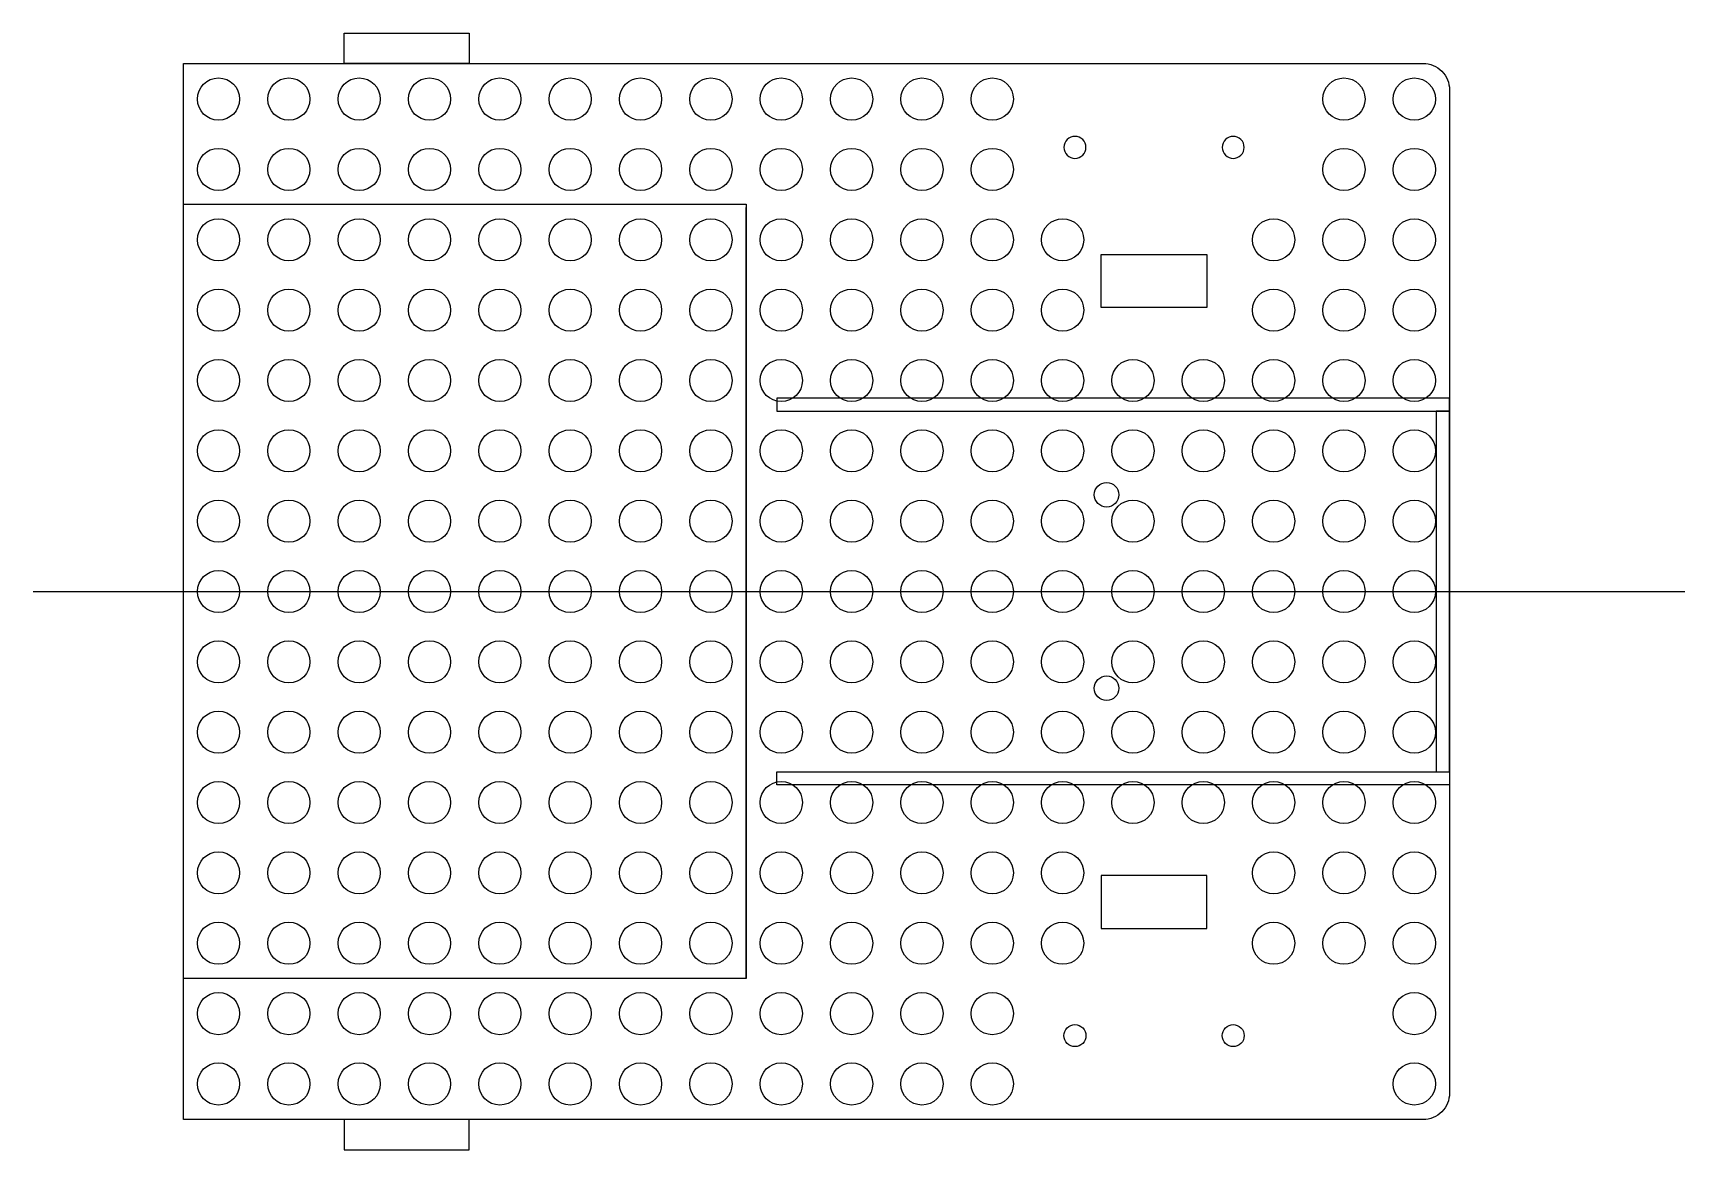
# Model space of a CAD drawing. Header units: millimetres. Extents: x 21 to 5973, y -6581 to 6500.
# Drawn here: x 32.3 to 220.2, y 53.5 to 180.6 of the extents above; entities that cross this region are included whole.
import ezdxf

# ---------------------------------------------------------------- set-up
doc = ezdxf.new("R2010")
doc.units = ezdxf.units.MM

msp = doc.modelspace()

# ---------------------------------------------------------------- linework, layer by layer
at = {"color": 2, "extrusion": (-0.002581, 0, -0.999997)}
for p, q in [((113.4, 161.06, 21), (113.4, 73.4, 21)), ((113.4, 73.06, 21), (113.4, 160.72, 21)), ((153.8, 155.37, 21), (165.8, 155.37, 21)), ((153.8, 149.37, 21), (153.8, 155.37, 21)), ((165.8, 155.37, 21), (165.8, 149.37, 21)), ((165.8, 149.37, 21), (153.8, 149.37, 21))]:
    msp.add_line(p, q, dxfattribs=at)
at = {"color": 3}
msp.add_line((32.31, 117.06, 21), (220.18, 117.06, 21), dxfattribs=at)
at = {"color": 3, "elevation": 21}
for points in [[(67.7, 180.57), (81.9, 180.57), (81.9, 177.11), (67.7, 177.11)], [(67.7, 53.55), (81.9, 53.55), (81.9, 57.01), (67.7, 57.01)]]:
    msp.add_lwpolyline(points, close=True, dxfattribs=at)
at = {"color": 1, "elevation": 21}
msp.add_lwpolyline([(49.4, 177.11), (190.4, 177.11, -0.414214), (193.4, 174.11), (193.4, 60.01, -0.414214), (190.4, 57.01), (49.4, 57.01)], format="xyb", close=True, dxfattribs=at)
for points in [[(49.4, 161.11), (113.4, 161.11), (113.4, 73.06), (49.4, 73.06)], [(116.9, 137.56), (193.4, 137.56), (193.4, 139.06), (116.9, 139.06)], [(191.9, 96.56), (193.4, 96.56), (193.4, 137.56), (191.9, 137.56)], [(116.9, 96.56), (193.4, 96.56), (193.4, 95.06), (116.9, 95.06)]]:
    msp.add_lwpolyline(points, close=True, dxfattribs=at)
at = {"color": 2}
msp.add_polyline3d([(165.8, 78.75, 21), (165.8, 84.75, 21), (153.8, 84.75, 21), (153.8, 78.75, 21)], close=True, dxfattribs=at)
at = {"color": 4}
for centre in [(53.4, 173.06, 21), (61.4, 173.06, 21), (69.4, 173.06, 21), (77.4, 173.06, 21), (85.4, 173.06, 21), (93.4, 173.06, 21), (101.4, 173.06, 21), (109.4, 173.06, 21), (117.4, 173.06, 21), (125.4, 173.06, 21), (133.4, 173.06, 21), (141.4, 173.06, 21), (181.4, 173.06, 21), (189.4, 173.06, 21), (53.4, 165.06, 21), (61.4, 165.06, 21), (69.4, 165.06, 21), (77.4, 165.06, 21), (85.4, 165.06, 21), (93.4, 165.06, 21), (101.4, 165.06, 21), (109.4, 165.06, 21), (117.4, 165.06, 21), (125.4, 165.06, 21), (133.4, 165.06, 21), (141.4, 165.06, 21), (181.4, 165.06, 21), (189.4, 165.06, 21), (53.4, 157.06, 21), (61.4, 157.06, 21), (69.4, 157.06, 21), (77.4, 157.06, 21), (85.4, 157.06, 21), (93.4, 157.06, 21), (101.4, 157.06, 21), (109.4, 157.06, 21), (117.4, 157.06, 21), (125.4, 157.06, 21), (133.4, 157.06, 21), (141.4, 157.06, 21), (149.4, 157.06, 21), (173.4, 157.06, 21), (181.4, 157.06, 21), (189.4, 157.06, 21), (53.4, 149.06, 21), (61.4, 149.06, 21), (69.4, 149.06, 21), (77.4, 149.06, 21), (85.4, 149.06, 21), (93.4, 149.06, 21), (101.4, 149.06, 21), (109.4, 149.06, 21), (117.4, 149.06, 21), (125.4, 149.06, 21), (133.4, 149.06, 21), (141.4, 149.06, 21), (149.4, 149.06, 21), (173.4, 149.06, 21), (181.4, 149.06, 21), (189.4, 149.06, 21), (53.4, 141.06, 21), (61.4, 141.06, 21), (69.4, 141.06, 21), (77.4, 141.06, 21), (85.4, 141.06, 21), (93.4, 141.06, 21), (101.4, 141.06, 21), (109.4, 141.06, 21), (117.4, 141.06, 21), (125.4, 141.06, 21), (133.4, 141.06, 21), (141.4, 141.06, 21), (149.4, 141.06, 21), (157.4, 141.06, 21), (165.4, 141.06, 21), (173.4, 141.06, 21), (181.4, 141.06, 21), (189.4, 141.06, 21), (53.4, 133.06, 21), (61.4, 133.06, 21), (69.4, 133.06, 21), (77.4, 133.06, 21), (85.4, 133.06, 21), (93.4, 133.06, 21), (101.4, 133.06, 21), (109.4, 133.06, 21), (117.4, 133.06, 21), (125.4, 133.06, 21), (133.4, 133.06, 21), (141.4, 133.06, 21), (149.4, 133.06, 21), (157.4, 133.06, 21), (165.4, 133.06, 21), (173.4, 133.06, 21), (181.4, 133.06, 21), (189.4, 133.06, 21), (53.4, 125.06, 21), (61.4, 125.06, 21), (69.4, 125.06, 21), (77.4, 125.06, 21), (85.4, 125.06, 21), (93.4, 125.06, 21), (101.4, 125.06, 21), (109.4, 125.06, 21), (117.4, 125.06, 21), (125.4, 125.06, 21), (133.4, 125.06, 21), (141.4, 125.06, 21), (149.4, 125.06, 21), (157.4, 125.06, 21), (165.4, 125.06, 21), (173.4, 125.06, 21), (181.4, 125.06, 21), (189.4, 125.06, 21), (53.4, 117.06, 21), (61.4, 117.06, 21), (69.4, 117.06, 21), (77.4, 117.06, 21), (85.4, 117.06, 21), (93.4, 117.06, 21), (101.4, 117.06, 21), (109.4, 117.06, 21), (117.4, 117.06, 21), (125.4, 117.06, 21), (133.4, 117.06, 21), (141.4, 117.06, 21), (149.4, 117.06, 21), (157.4, 117.06, 21), (165.4, 117.06, 21), (173.4, 117.06, 21), (181.4, 117.06, 21), (189.4, 117.06, 21), (53.4, 109.06, 21), (61.4, 109.06, 21), (69.4, 109.06, 21), (77.4, 109.06, 21), (85.4, 109.06, 21), (93.4, 109.06, 21), (101.4, 109.06, 21), (109.4, 109.06, 21), (117.4, 109.06, 21), (125.4, 109.06, 21), (133.4, 109.06, 21), (141.4, 109.06, 21), (149.4, 109.06, 21), (157.4, 109.06, 21), (165.4, 109.06, 21), (173.4, 109.06, 21), (181.4, 109.06, 21), (189.4, 109.06, 21), (53.4, 101.06, 21), (61.4, 101.06, 21), (69.4, 101.06, 21), (77.4, 101.06, 21), (85.4, 101.06, 21), (93.4, 101.06, 21), (101.4, 101.06, 21), (109.4, 101.06, 21), (117.4, 101.06, 21), (125.4, 101.06, 21), (133.4, 101.06, 21), (141.4, 101.06, 21), (149.4, 101.06, 21), (157.4, 101.06, 21), (165.4, 101.06, 21), (173.4, 101.06, 21), (181.4, 101.06, 21), (189.4, 101.06, 21), (53.4, 93.06, 21), (61.4, 93.06, 21), (69.4, 93.06, 21), (77.4, 93.06, 21), (85.4, 93.06, 21), (93.4, 93.06, 21), (101.4, 93.06, 21), (109.4, 93.06, 21), (117.4, 93.06, 21), (125.4, 93.06, 21), (133.4, 93.06, 21), (141.4, 93.06, 21), (149.4, 93.06, 21), (157.4, 93.06, 21), (165.4, 93.06, 21), (173.4, 93.06, 21), (181.4, 93.06, 21), (189.4, 93.06, 21), (53.4, 85.06, 21), (61.4, 85.06, 21), (69.4, 85.06, 21), (77.4, 85.06, 21), (85.4, 85.06, 21), (93.4, 85.06, 21), (101.4, 85.06, 21), (109.4, 85.06, 21), (117.4, 85.06, 21), (125.4, 85.06, 21), (133.4, 85.06, 21), (141.4, 85.06, 21), (149.4, 85.06, 21), (173.4, 85.06, 21), (181.4, 85.06, 21), (189.4, 85.06, 21), (53.4, 77.06, 21), (61.4, 77.06, 21), (69.4, 77.06, 21), (77.4, 77.06, 21), (85.4, 77.06, 21), (93.4, 77.06, 21), (101.4, 77.06, 21), (109.4, 77.06, 21), (117.4, 77.06, 21), (125.4, 77.06, 21), (133.4, 77.06, 21), (141.4, 77.06, 21), (149.4, 77.06, 21), (173.4, 77.06, 21), (181.4, 77.06, 21), (189.4, 77.06, 21), (53.4, 69.06, 21), (61.4, 69.06, 21), (69.4, 69.06, 21), (77.4, 69.06, 21), (85.4, 69.06, 21), (93.4, 69.06, 21), (101.4, 69.06, 21), (109.4, 69.06, 21), (117.4, 69.06, 21), (125.4, 69.06, 21), (133.4, 69.06, 21), (141.4, 69.06, 21), (189.4, 69.06, 21), (53.4, 61.06, 21), (61.4, 61.06, 21), (69.4, 61.06, 21), (77.4, 61.06, 21), (85.4, 61.06, 21), (93.4, 61.06, 21), (101.4, 61.06, 21), (109.4, 61.06, 21), (117.4, 61.06, 21), (125.4, 61.06, 21), (133.4, 61.06, 21), (141.4, 61.06, 21), (189.4, 61.06, 21)]:
    msp.add_circle(centre, 2.4, dxfattribs=at)
at = {"color": 6}
for centre in [(154.4, 128.06, 21), (154.4, 106.06, 21)]:
    msp.add_circle(centre, 1.4, dxfattribs=at)
at = {"color": 2, "extrusion": (0.002581, 6.50521e-19, 0.999997)}
for centre in [(150.8, 167.57, 21), (168.8, 167.57, 21)]:
    msp.add_ellipse(centre, major_axis=(0.884, 0.884, -0.002), ratio=0.999993, start_param=3.141593, end_param=9.424778, dxfattribs=at)
at = {"color": 2, "extrusion": (-0.002581, 6.50521e-19, -0.999997)}
for centre in [(150.8, 66.55, 21), (168.8, 66.55, 21)]:
    msp.add_ellipse(centre, major_axis=(0.884, -0.884, -0.002), ratio=0.999993, start_param=3.141593, end_param=9.424778, dxfattribs=at)

doc.saveas('drawing.dxf')
